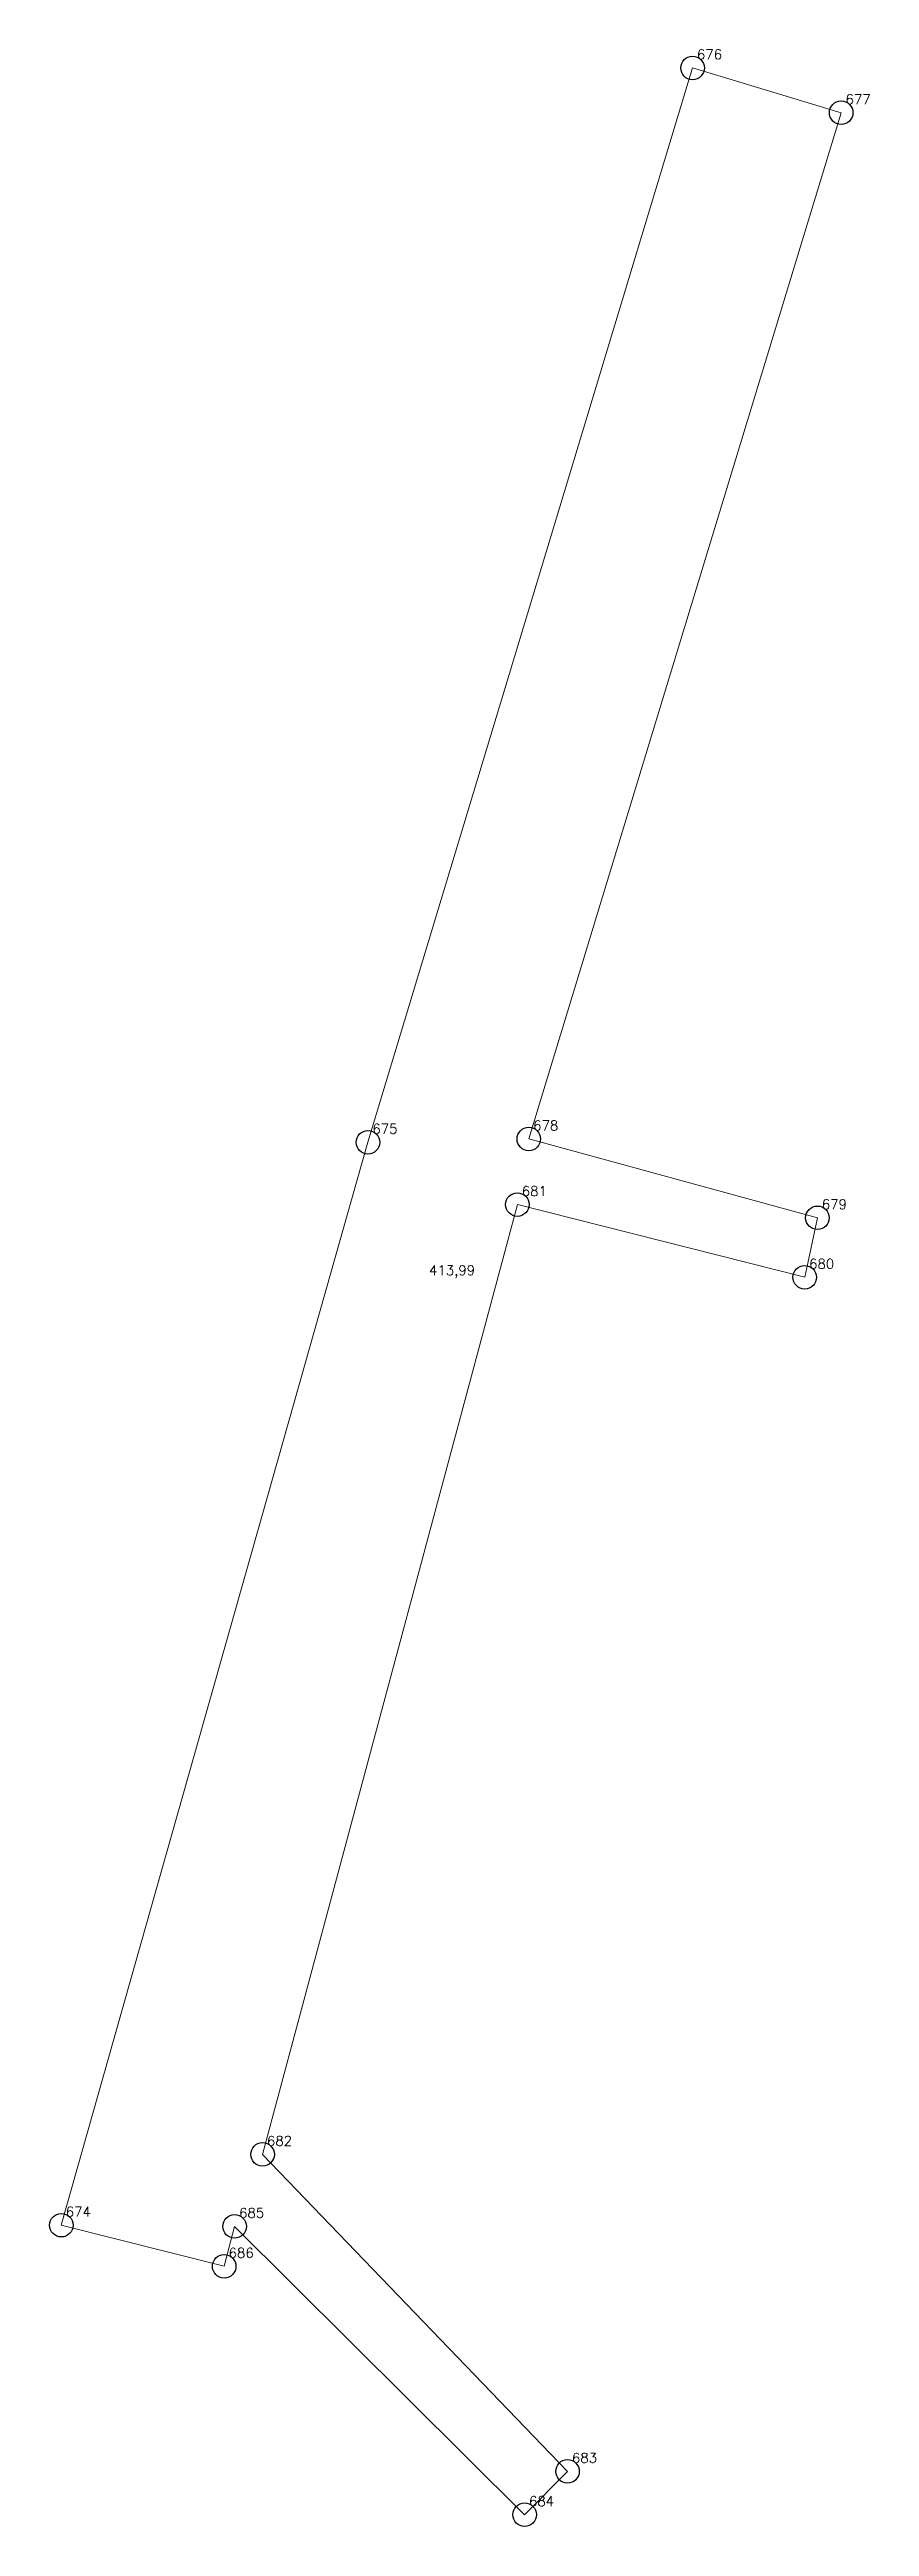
# Model space of a CAD drawing. Extents: x 1391590 to 1398287, y 355684 to 360776.
# Drawn here: x 1393262.1 to 1393288.2, y 357915.5 to 357994.5 of the extents above; entities that cross this region are included whole.
import ezdxf

# ---------------------------------------------------------------- set-up
doc = ezdxf.new("R2010")
doc.units = 0
doc.header["$PDMODE"] = 33
doc.header["$PDSIZE"] = 0.75
doc.layers.add('2 - окн федерального значения', color=7, linetype='Continuous')
doc.styles.get("Standard").update_dxf_attribs({"font": 'simplex.shx'})

msp = doc.modelspace()

# ---------------------------------------------------------------- texts
at = {"layer": '2 - окн федерального значения', "color": 7}
for s, p in [('676', (1393282.755, 357994.173)), ('677', (1393287.488, 357992.745)), ('675', (1393272.417, 357959.932)), ('678', (1393277.539, 357960.038)), ('681', (1393277.175, 357957.947)), ('679', (1393286.732, 357957.527)), ('413,99', (1393274.222, 357955.423)), ('680', (1393286.326, 357955.631)), ('682', (1393269.06, 357927.677)), ('674', (1393262.651, 357925.419)), ('685', (1393268.17, 357925.382)), ('686', (1393267.838, 357924.109)), ('683', (1393278.773, 357917.574)), ('684', (1393277.405, 357916.194))]:
    msp.add_text(s, height=0.3111, dxfattribs=at).set_placement(p)

# ---------------------------------------------------------------- linework, layer by layer
at = {"layer": '2 - окн федерального значения', "color": 7, "lineweight": 20}
msp.add_lwpolyline([(1393262.511, 357925.145), (1393272.277, 357959.657), (1393282.615, 357993.898), (1393287.348, 357992.471), (1393277.399, 357959.763), (1393286.592, 357957.252), (1393286.186, 357955.356), (1393277.035, 357957.673), (1393268.92, 357927.402), (1393278.633, 357917.299), (1393277.265, 357915.919), (1393268.03, 357925.108), (1393267.698, 357923.835), (1393262.511, 357925.145)], close=True, dxfattribs=at)
at = {"layer": '2 - окн федерального значения'}
for p in [(1393282.615, 357993.898), (1393287.348, 357992.471), (1393272.277, 357959.657), (1393277.399, 357959.763), (1393277.035, 357957.673), (1393286.592, 357957.252), (1393286.186, 357955.356), (1393268.92, 357927.402), (1393262.511, 357925.145), (1393268.03, 357925.108), (1393267.698, 357923.835), (1393278.633, 357917.299), (1393277.265, 357915.919)]:
    msp.add_point(p, dxfattribs=at)

msp.set_redraw_order([(e.dxf.handle, doc.entitydb.next_handle()) for e in msp.query("TEXT MTEXT ATTDEF DIMENSION ARC_DIMENSION")])  # texts and dimensions are drawn at this point

doc.saveas('drawing.dxf')
